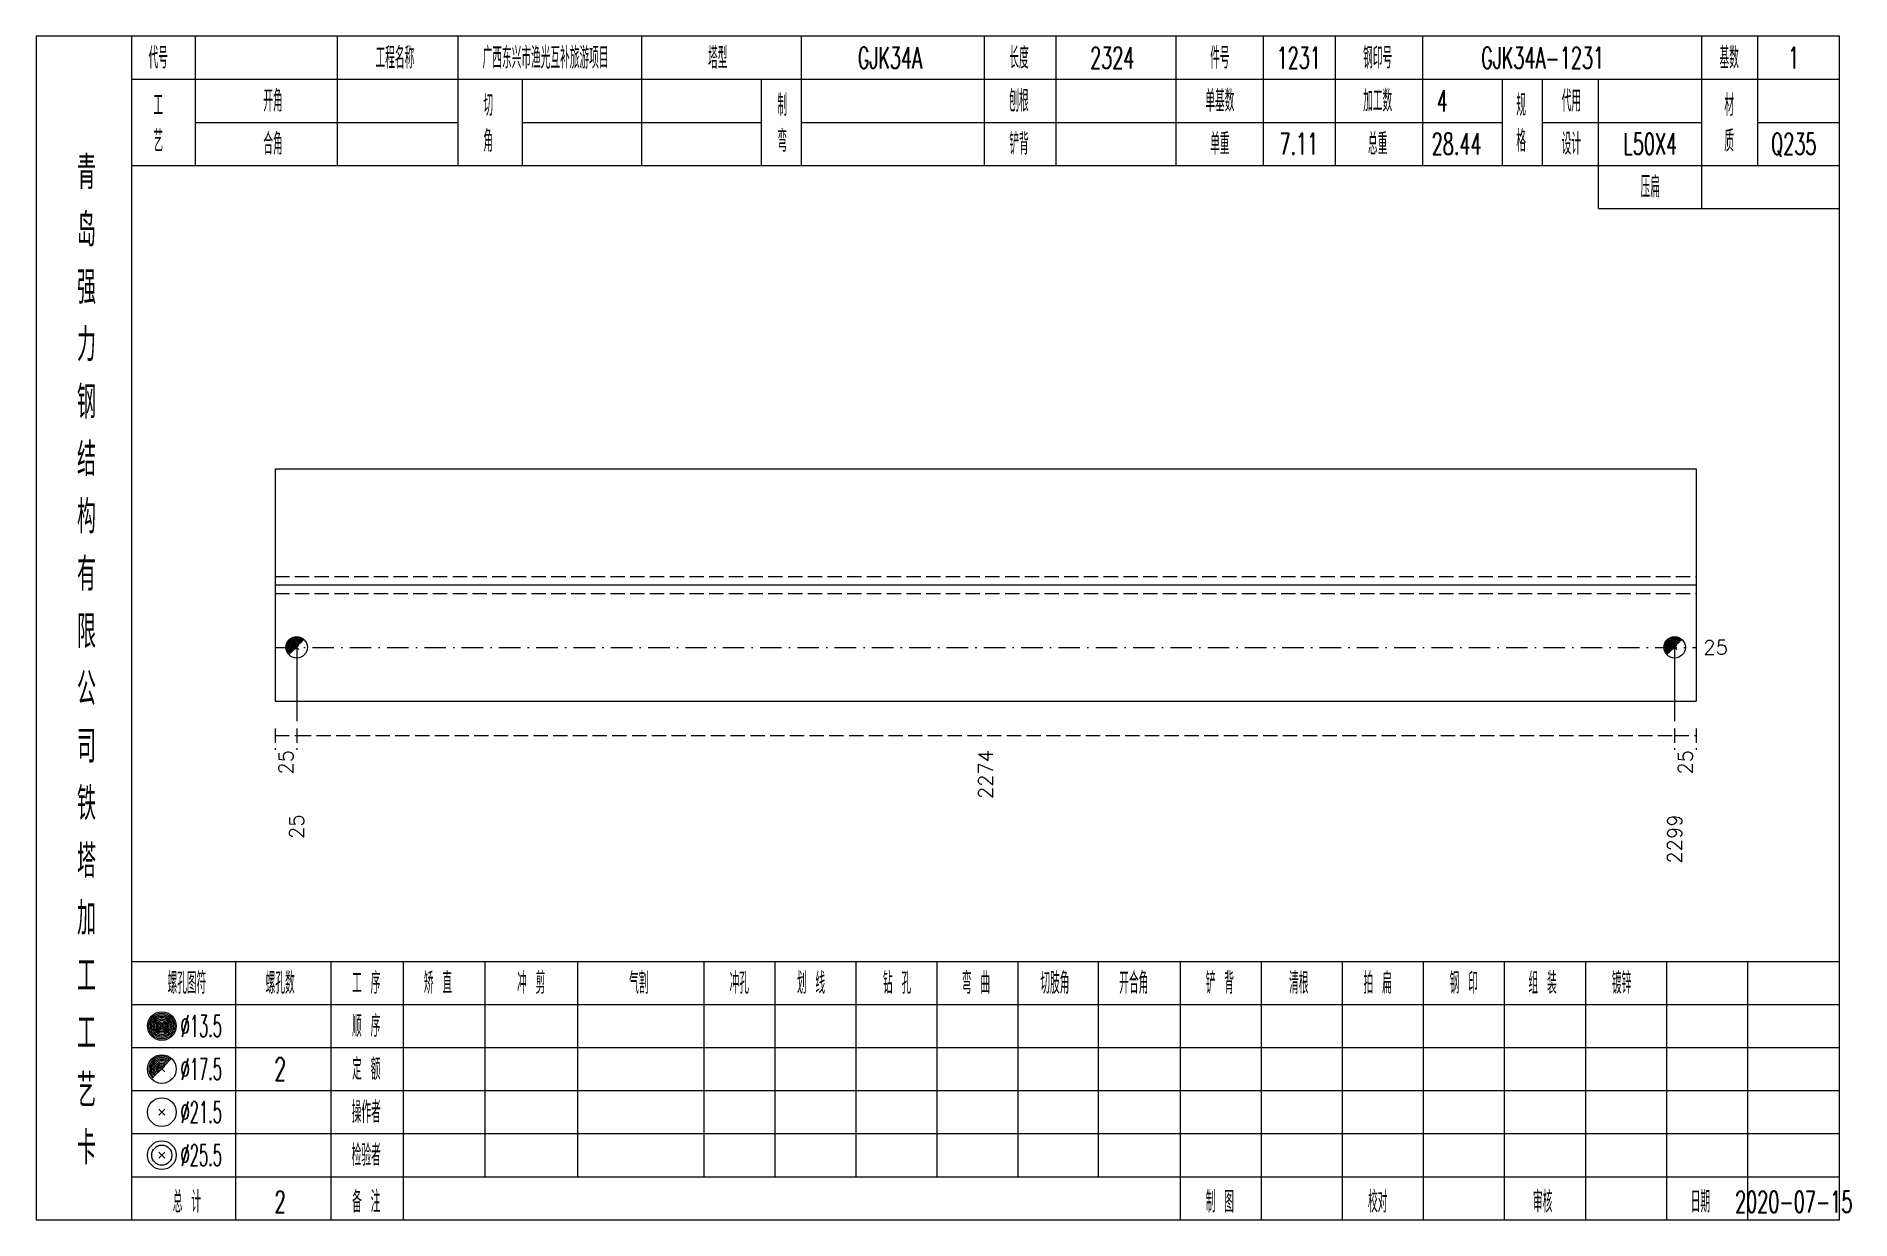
# Model space of a CAD drawing. Extents: x 0 to 2606, y -377 to 6479.
# Drawn here: x 522.8 to 775.7, y 875 to 1040 of the extents above; entities that cross this region are included whole.
import ezdxf
from ezdxf.enums import TextEntityAlignment as Align

# ---------------------------------------------------------------- set-up
doc = ezdxf.new("R2010")
doc.units = 0
doc.header["$MEASUREMENT"] = 0
doc.linetypes.add('一点画线', pattern=[5.2, 3, -1, 0.2, -1])
doc.linetypes.add('虚线', pattern=[2.75, 2, -0.75])
doc.layers.get('0').update_dxf_attribs({"linetype": 'CONTINUOUS', "lineweight": 25})
doc.layers.add('1', color=7, linetype='CONTINUOUS', lineweight=25)
doc.layers.add('4', color=7, linetype='CONTINUOUS', lineweight=25)
doc.styles.get("Standard").update_dxf_attribs({"font": 'simplex.shx', "width": 0.7, "height": 3, "bigfont": 'gbhzfs.shx'})

msp = doc.modelspace()

# ---------------------------------------------------------------- texts
at = {"color": 7, "linetype": 'Continuous', "lineweight": 13}
msp.add_text('25', height=2, dxfattribs=at).set_placement((755.2, 954.8), align=Align.MIDDLE_LEFT)
at = {"color": 8, "linetype": 'Continuous', "lineweight": 9}
for s, p in [('25', (557.6, 940.5)), ('2274', (655.15, 940.5)), ('25', (752.7, 940.5))]:
    msp.add_text(s, height=2, rotation=90, dxfattribs=at).set_placement(p, align=Align.MIDDLE_RIGHT)
at = {"layer": '1', "color": 7, "linetype": 'Continuous', "lineweight": 13}
for s, p in [('25', (559.1, 931.5)), ('2299', (751.2, 931.5))]:
    msp.add_text(s, height=2, rotation=90, dxfattribs=at).set_placement(p, align=Align.MIDDLE_RIGHT)
at = {"layer": '4', "color": 1, "linetype": 'Continuous', "lineweight": 13}
for s, height, width, p in [('代号', 3, 0.6, (539.8, 1037)), ('工程名称', 3, 0.6, (572.8, 1037)), ('广西东兴市渔光互补旅游项目', 3, 0.6, (593.8, 1037)), ('塔型', 3, 0.6, (617.8, 1037)), ('GJK34A', 3, 0.6, (641.8, 1037)), ('长度', 3, 0.6, (659.8, 1037)), ('2324', 3, 0.6, (672.8, 1037)), ('件号', 3, 0.6, (687.8, 1037)), ('1231', 3, 0.6, (698.8, 1037)), ('钢印号', 3, 0.6, (709.8, 1037)), ('GJK34A-1231', 3, 0.6, (732.8, 1037)), ('基数', 3, 0.6, (758.8, 1037)), ('1', 3, 0.6, (767.8, 1037)), ('开角', 3, 0.6, (555.8, 1031)), ('切', 3, 0.6, (585.8, 1030.4)), ('制', 3, 0.6, (626.8, 1030.4)), ('刨根', 3, 0.6, (659.8, 1031)), ('单基数', 3, 0.6, (687.8, 1031)), ('加工数', 3, 0.6, (709.8, 1031)), ('4', 3, 0.6, (718.8, 1031)), ('规', 3, 0.6, (729.8, 1030.4)), ('代用', 3, 0.6, (736.8, 1031)), ('材', 3, 0.6, (758.8, 1030.4)), ('工', 3, 0.6, (539.8, 1030.4)), ('艺', 3, 0.6, (539.8, 1025.4)), ('角', 3, 0.6, (585.8, 1025.4)), ('弯', 3, 0.6, (626.8, 1025.4)), ('格', 3, 0.6, (729.8, 1025.4)), ('质', 3, 0.6, (758.8, 1025.4)), ('合角', 3, 0.6, (555.8, 1025)), ('铲背', 3, 0.6, (659.8, 1025)), ('单重', 3, 0.6, (687.8, 1025)), ('7.11', 3, 0.6, (698.8, 1025)), ('总重', 3, 0.6, (709.8, 1025)), ('28.44', 3, 0.6, (720.8, 1025)), ('设计', 3, 0.6, (736.8, 1025)), ('L50X4', 3, 0.6, (747.8, 1025)), ('Q235', 3, 0.6, (767.8, 1025)), ('青', 4.6, 0.8, (529.8, 1021)), ('压扁', 3, 0.6, (747.8, 1019)), ('岛', 4.6, 0.8, (529.8, 1013)), ('强', 4.6, 0.8, (529.8, 1005)), ('力', 4.6, 0.8, (529.8, 997)), ('钢', 4.6, 0.8, (529.8, 989)), ('结', 4.6, 0.8, (529.8, 981)), ('构', 4.6, 0.8, (529.8, 973)), ('有', 4.6, 0.8, (529.8, 965)), ('限', 4.6, 0.8, (529.8, 957)), ('公', 4.6, 0.8, (529.8, 949)), ('司', 4.6, 0.8, (529.8, 941)), ('铁', 4.6, 0.8, (529.8, 933)), ('塔', 4.6, 0.8, (529.8, 925)), ('加', 4.6, 0.8, (529.8, 917)), ('工', 4.6, 0.8, (529.8, 909)), ('螺孔图符', 3, 0.6, (543.8, 908)), ('螺孔数', 3, 0.6, (556.8, 908)), ('工 序', 3, 0.6, (568.8, 908)), ('矫 直', 3, 0.6, (578.8, 908)), ('冲 剪', 3, 0.6, (591.8, 908)), ('气割', 3, 0.6, (606.8, 908)), ('冲孔', 3, 0.6, (620.8, 908)), ('划 线', 3, 0.6, (630.8, 908)), ('钻 孔', 3, 0.6, (642.8, 908)), ('弯 曲', 3, 0.6, (653.8, 908)), ('切肢角', 3, 0.6, (664.8, 908)), ('开合角', 3, 0.6, (675.8, 908)), ('铲 背', 3, 0.6, (687.8, 908)), ('清根', 3, 0.6, (698.8, 908)), ('拍 扁', 3, 0.6, (709.8, 908)), ('钢 印', 3, 0.6, (721.8, 908)), ('组 装', 3, 0.6, (732.8, 908)), ('镀锌', 3, 0.6, (743.8, 908)), ('工', 4.6, 0.8, (529.8, 901)), ('%%C13.5', 3, 0.5, (545.8, 902)), ('顺 序', 3, 0.6, (568.8, 902)), ('艺', 4.6, 0.8, (529.8, 893)), ('%%C17.5', 3, 0.5, (545.8, 896)), ('2', 3.2, 0.6, (556.8, 896)), ('定 额', 3, 0.6, (568.8, 896)), ('%%C21.5', 3, 0.5, (545.8, 890)), ('操作者', 3, 0.6, (568.8, 890)), ('卡', 4.6, 0.8, (529.8, 885)), ('%%C25.5', 3, 0.5, (545.8, 884)), ('检验者', 3, 0.6, (568.8, 884)), ('总 计', 3, 0.6, (543.8, 877.5)), ('2', 3, 0.6, (556.8, 877.5)), ('备 注', 3, 0.6, (568.8, 877.5)), ('制 图', 3, 0.6, (687.8, 877.5)), ('校对', 3, 0.6, (709.8, 877.5)), ('审核', 3, 0.6, (732.8, 877.5)), ('日期', 3, 0.6, (754.8, 877.5)), ('2020-07-15', 3, 0.6, (767.8, 877.5))]:
    msp.add_text(s, height=height, dxfattribs=dict(at, width=width)).set_placement(p, align=Align.MIDDLE_CENTER)

# ---------------------------------------------------------------- linework, layer by layer
at = {"color": 7, "linetype": 'Continuous', "lineweight": 18}
for p, q in [((556.1, 979.7), (556.1, 947.3)), ((556.1, 979.7), (754.2, 979.7)), ((754.2, 979.7), (754.2, 947.3)), ((556.1, 963.5), (754.2, 963.5))]:
    msp.add_line(p, q, dxfattribs=at)
at = {"color": 1, "linetype": '虚线', "lineweight": 18}
for p, q in [((556.1, 964.7), (754.2, 964.7)), ((556.1, 962.3), (754.2, 962.3))]:
    msp.add_line(p, q, dxfattribs=at)
at = {"color": 3, "linetype": '一点画线', "lineweight": 13}
msp.add_line((556.1, 954.8), (754.2, 954.8), dxfattribs=at)
at = {"color": 7, "linetype": 'Continuous', "lineweight": 13}
for p, q in [((559.1, 954.8), (559.1, 944.5)), ((751.2, 954.8), (751.2, 944.5))]:
    msp.add_line(p, q, dxfattribs=at)
at = {"color": 8, "linetype": '虚线', "lineweight": 9}
for p, q in [((556.1, 943.5), (556.1, 940.5)), ((559.1, 943.5), (559.1, 940.5)), ((559.1, 943.5), (559.1, 940.5)), ((751.2, 943.5), (751.2, 940.5)), ((751.2, 943.5), (751.2, 940.5)), ((754.2, 943.5), (754.2, 940.5)), ((556.1, 942.5), (559.1, 942.5)), ((559.1, 942.5), (751.2, 942.5)), ((751.2, 942.5), (754.2, 942.5))]:
    msp.add_line(p, q, dxfattribs=at)
at = {"layer": '1', "color": 7, "linetype": 'Continuous', "lineweight": 0}
for p, q in [((558.8, 954.5), (559.4, 955.1)), ((558.8, 955.1), (559.4, 954.5)), ((750.9, 954.5), (751.5, 955.1)), ((750.9, 955.1), (751.5, 954.5))]:
    msp.add_line(p, q, dxfattribs=at)
at = {"layer": '1', "color": 7, "linetype": 'Continuous', "lineweight": 18}
msp.add_line((556.1, 947.3), (754.2, 947.3), dxfattribs=at)
at = {"layer": '1', "color": 7, "linetype": 'Continuous', "lineweight": 13}
for centre in [(559.1, 954.8), (751.2, 954.8)]:
    msp.add_circle(centre, 1.5, dxfattribs=at)
for centre, radius in [((559.1, 954.8), 1.35), ((751.2, 954.8), 1.35), ((559.1, 954.8), 1.2), ((559.1, 954.8), 1.05), ((559.1, 954.8), 0.9), ((559.1, 954.8), 0.75), ((559.1, 954.8), 0.6), ((559.1, 954.8), 0.45), ((559.1, 954.8), 0.3), ((559.1, 954.8), 0.15), ((751.2, 954.8), 1.2), ((751.2, 954.8), 1.05), ((751.2, 954.8), 0.9), ((751.2, 954.8), 0.75), ((751.2, 954.8), 0.6), ((751.2, 954.8), 0.45), ((751.2, 954.8), 0.3), ((751.2, 954.8), 0.15)]:
    msp.add_arc(centre, radius, 45, 225, dxfattribs=at)
at = {"layer": '4', "color": 1, "linetype": 'Continuous', "lineweight": 18}
for p, q in [((536.1, 875), (536.1, 1040)), ((545, 1022), (545, 1040)), ((564.8, 1022), (564.8, 1040)), ((581.6, 1022), (581.6, 1040)), ((607.2, 1022), (607.2, 1040)), ((629.5, 1022), (629.5, 1040)), ((655, 1022), (655, 1040)), ((665, 1022), (665, 1040)), ((681.7, 1022), (681.7, 1040)), ((693.9, 1022), (693.9, 1040)), ((703.9, 1022), (703.9, 1040)), ((716.1, 1022), (716.1, 1040)), ((755, 1016), (755, 1040)), ((762.8, 1022), (762.8, 1040)), ((536.1, 1034), (774.2, 1034)), ((590.6, 1022), (590.6, 1034)), ((623.9, 1022), (623.9, 1034)), ((727.2, 1022), (727.2, 1034)), ((732.8, 1022), (732.8, 1034)), ((740.6, 1016), (740.6, 1034)), ((545, 1028), (581.6, 1028)), ((590.6, 1028), (623.9, 1028)), ((629.5, 1028), (727.2, 1028)), ((732.8, 1028), (755, 1028)), ((762.8, 1028), (774.2, 1028)), ((536.1, 1022), (774.2, 1022)), ((740.6, 1016), (774.2, 1016)), ((536.1, 911), (774.2, 911)), ((550.6, 875), (550.6, 911)), ((563.9, 875), (563.9, 911)), ((574, 875), (574, 911)), ((585.4, 881), (585.4, 911)), ((598.3, 881), (598.3, 911)), ((615.9, 881), (615.9, 911)), ((625.8, 881), (625.8, 911)), ((637.1, 881), (637.1, 911)), ((648.4, 881), (648.4, 911)), ((659.7, 881), (659.7, 911)), ((670.9, 881), (670.9, 911)), ((682.3, 881), (682.3, 911)), ((693.6, 881), (693.6, 911)), ((704.9, 881), (704.9, 911)), ((716.2, 881), (716.2, 911)), ((727.5, 881), (727.5, 911)), ((738.8, 881), (738.8, 911)), ((750.1, 881), (750.1, 911)), ((761.4, 881), (761.4, 911)), ((536.1, 905), (774.2, 905)), ((536.1, 899), (774.2, 899)), ((536.1, 893), (774.2, 893)), ((536.1, 887), (774.2, 887)), ((536.1, 881), (774.2, 881)), ((682.3, 875), (682.3, 881)), ((693.6, 875), (693.6, 881)), ((704.9, 875), (704.9, 881)), ((716.2, 875), (716.2, 881)), ((727.5, 875), (727.5, 881)), ((738.8, 875), (738.8, 881)), ((750.1, 875), (750.1, 881)), ((761.4, 875), (761.4, 881))]:
    msp.add_line(p, q, dxfattribs=at)
at = {"layer": '4', "color": 7, "linetype": 'Continuous', "lineweight": 13}
for p, q in [((540.1, 901.8), (540.5, 902.2)), ((540.5, 901.8), (540.1, 902.2)), ((539.9, 889.6), (540.7, 890.4)), ((540.7, 889.6), (539.9, 890.4)), ((539.9, 883.6), (540.7, 884.4)), ((540.7, 883.6), (539.9, 884.4))]:
    msp.add_line(p, q, dxfattribs=at)
at = {"layer": '4', "color": 7, "linetype": 'Continuous', "lineweight": 0}
for p, q in [((539.9, 895.6), (540.7, 896.4)), ((539.9, 896.4), (540.7, 895.6))]:
    msp.add_line(p, q, dxfattribs=at)
at = {"layer": '4', "color": 1, "linetype": 'Continuous', "lineweight": 18}
msp.add_lwpolyline([(522.8, 1040), (522.8, 875), (774.2, 875), (774.2, 1040)], close=True, dxfattribs=at)
at = {"layer": '4', "color": 7, "linetype": 'Continuous', "lineweight": 13}
for centre, radius in [((540.3, 902), 2), ((540.3, 902), 1.8), ((540.3, 902), 1.6), ((540.3, 902), 1.4), ((540.3, 902), 1.2), ((540.3, 902), 1), ((540.3, 902), 0.8), ((540.3, 902), 0.6), ((540.3, 902), 0.4), ((540.3, 902), 0.2), ((540.3, 896), 2), ((540.3, 890), 2), ((540.3, 884), 2), ((540.3, 884), 1.4)]:
    msp.add_circle(centre, radius, dxfattribs=at)
for radius in [1.8, 1.6, 1.4, 1.2, 1, 0.8, 0.6, 0.4, 0.2]:
    msp.add_arc((540.3, 896), radius, 45, 225, dxfattribs=at)

msp.set_redraw_order([(e.dxf.handle, doc.entitydb.next_handle()) for e in msp.query("TEXT MTEXT ATTDEF DIMENSION ARC_DIMENSION")])  # texts and dimensions are drawn at this point

doc.saveas('drawing.dxf')
